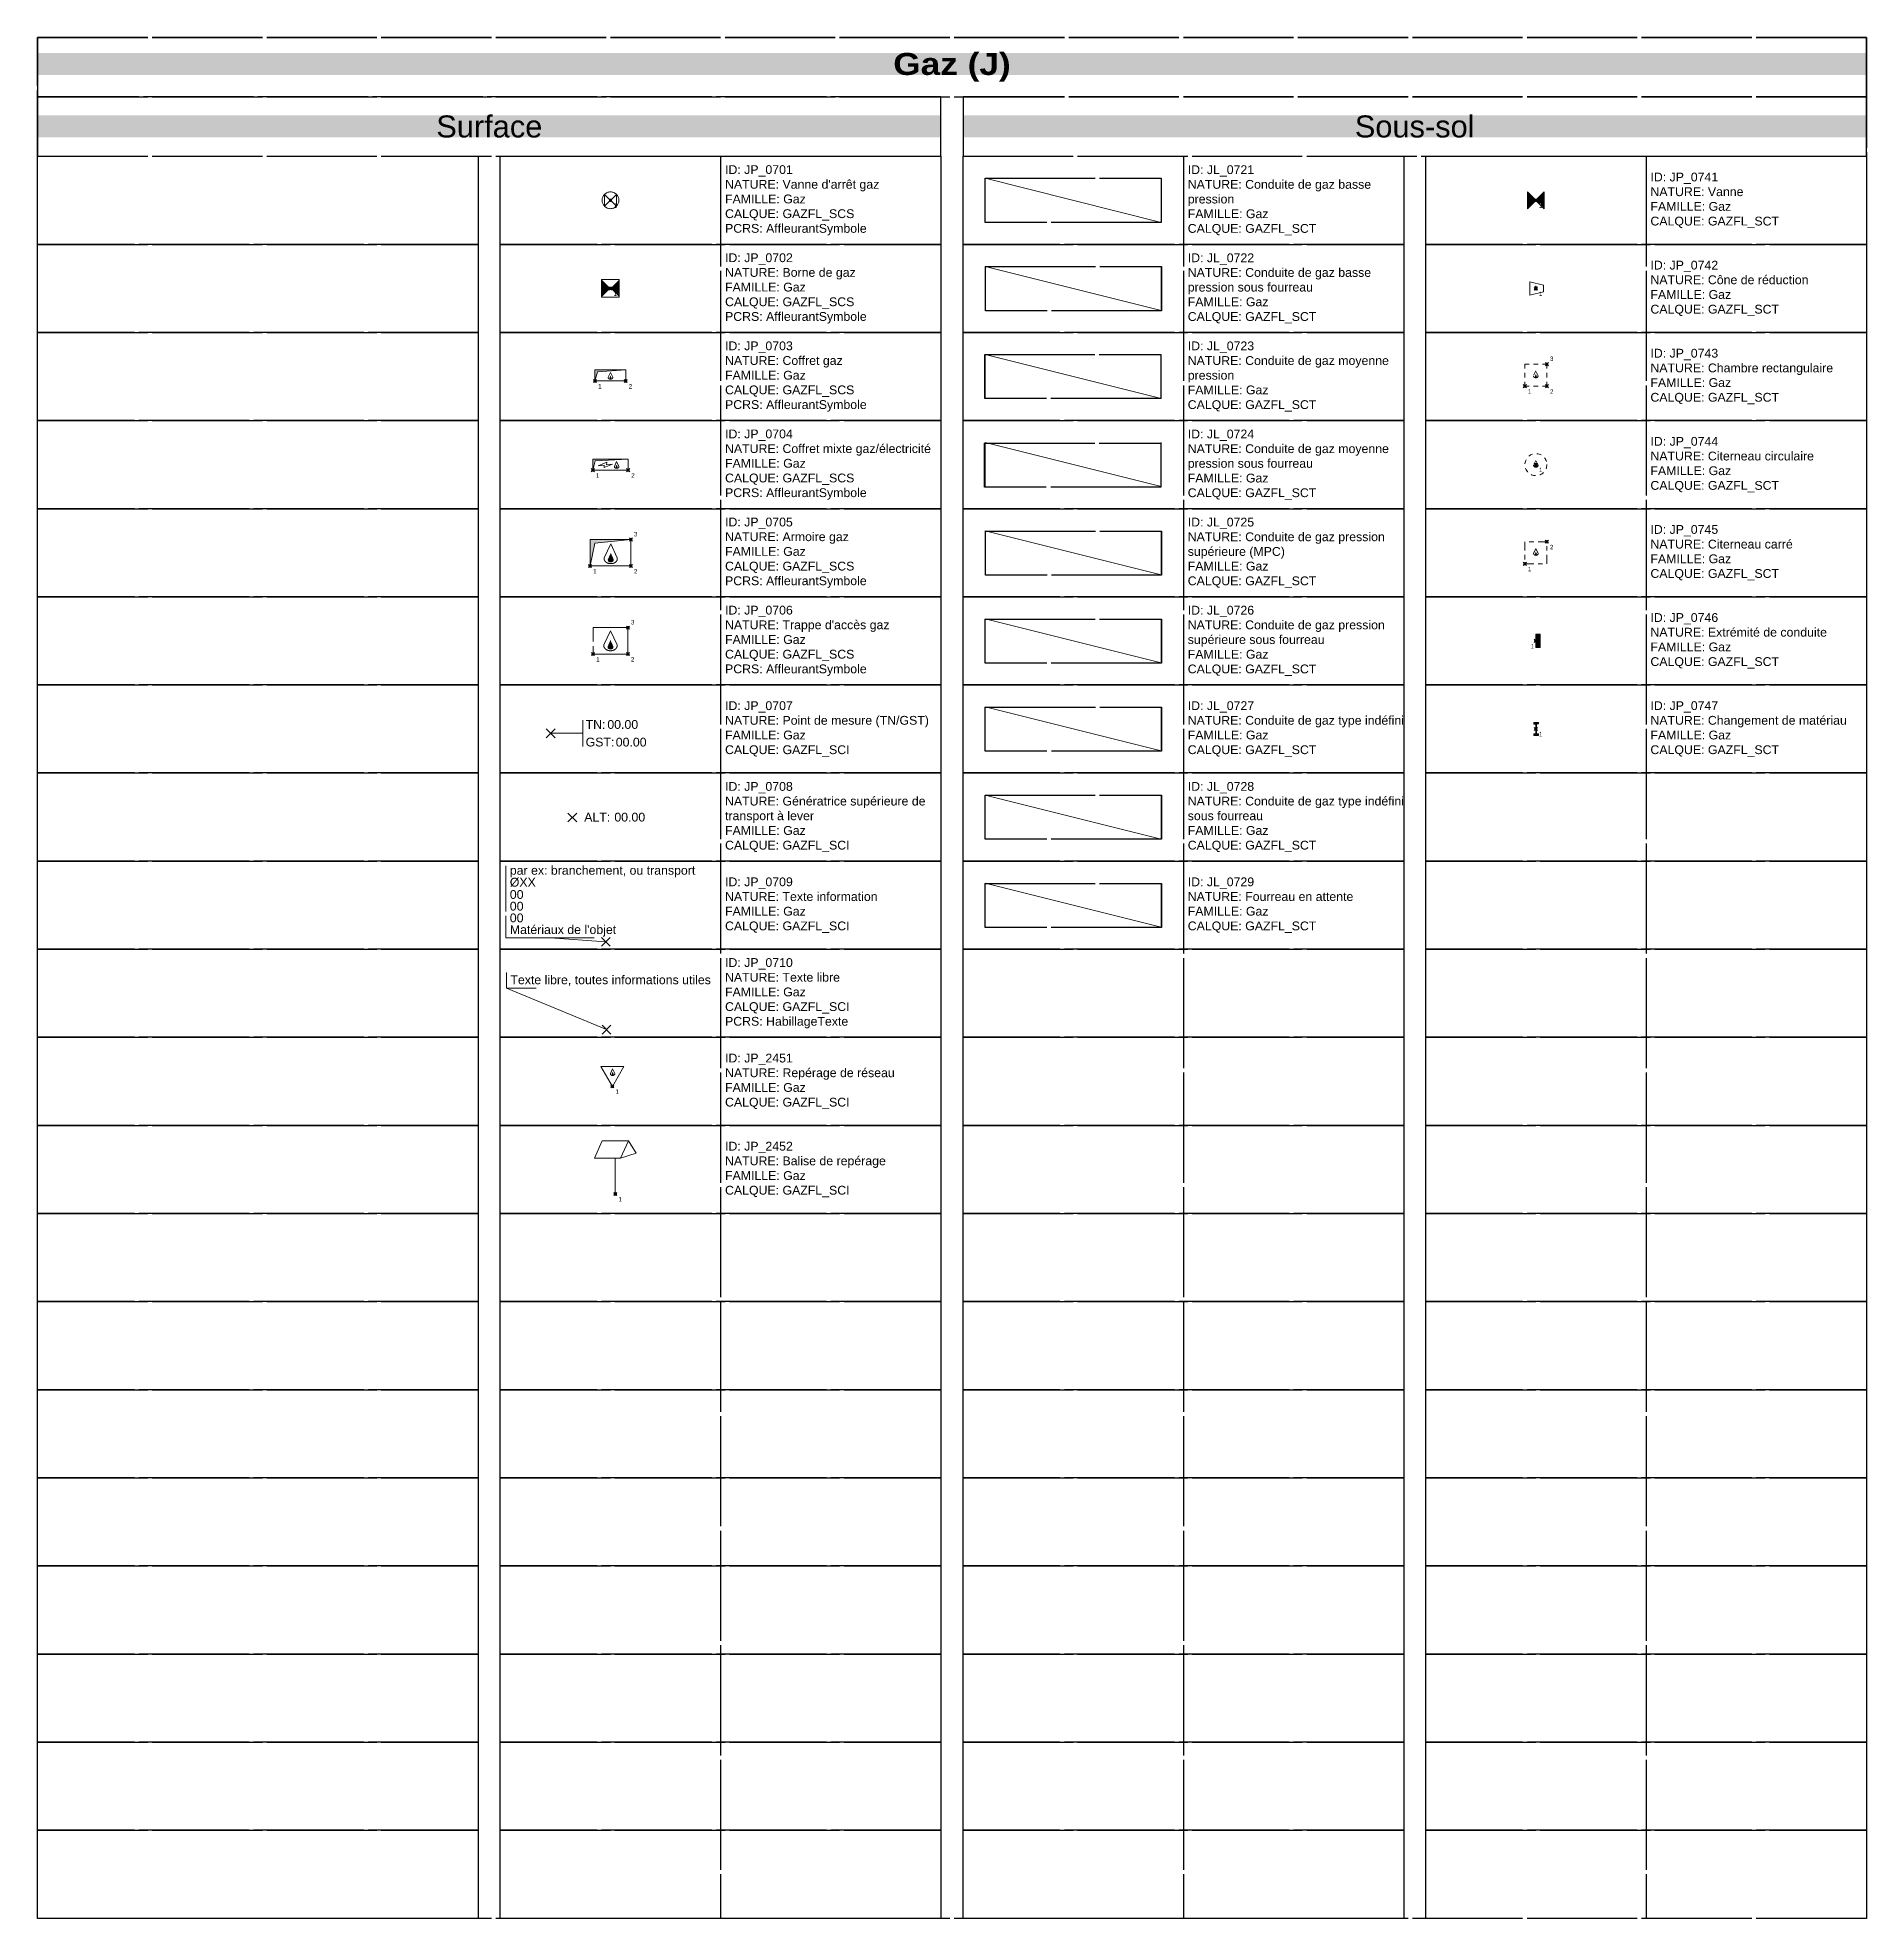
# Model space of a CAD drawing. Header units: metres. Extents: x 3067 to 3319, y 1703 to 1914.
# Drawn here: x 3235.05 to 3276.55, y 1810.56 to 1853.25 of the extents above; entities that cross this region are included whole.
import ezdxf
from ezdxf.enums import TextEntityAlignment as Align

# ---------------------------------------------------------------- set-up
doc = ezdxf.new("R2010")
doc.units = ezdxf.units.M
doc.header["$PDMODE"] = 3
doc.header["$PDSIZE"] = 0.1
for name, pattern in [('Socle_Axe', [0.35, 0.2, -0.05, 0.05, -0.05]), ('Socle_Continu', [2.5, 2.5, 0]), ('Socle_Discontinu', [0.075, 0.05, -0.025])]:
    doc.linetypes.add(name, pattern=pattern)
doc.layers.get('0').update_dxf_attribs({"lineweight": 30})
for name, color, linetype, lineweight in [('1', 7, 'Socle_Continu', 30), ('2', 7, 'Socle_Continu', 30), ('3_sens et nbr de points', 7, 'Socle_Continu', 5), ('GAZFL_SCI', 40, 'Socle_Continu', 13), ('GAZFL_SCS', 40, 'Socle_Continu', 13), ('GAZFL_SCT', 40, 'Socle_Continu', 13)]:
    doc.layers.add(name, color=color, linetype=linetype, lineweight=lineweight)
doc.styles.add('Reseaux', font='arial.ttf')
doc.styles.get("Standard").update_dxf_attribs({"font": 'arial.ttf'})
doc.linetypes.add('JL_0721', pattern='A,3,-0.2,0.2,-0.254,["/",Standard,S=0.254,R=0,X=-0.05,Y=-0.127],-0.254,0.2,-0.2', length=4.308)
doc.linetypes.add('JL_0722', pattern='A,3,-0.2,0.2,-0.381,["| / |",Standard,S=0.254,R=0,X=-0.2,Y=-0.127],-0.381,0.2,-0.2', length=4.562)
doc.linetypes.add('JL_0723', pattern='A,3,-0.2,0.2,-0.254,["//",Standard,S=0.254,R=0,X=-0.1,Y=-0.127],-0.254,0.2,-0.2', length=4.308)
doc.linetypes.add('JL_0724', pattern='A,3,-0.2,0.2,-0.381,["| // |",Standard,S=0.254,R=0,X=-0.3,Y=-0.127],-0.381,0.2,-0.2', length=4.562)
doc.linetypes.add('JL_0725', pattern='A,3,-0.2,0.2,-0.254,["///",Standard,S=0.254,R=0,X=-0.15,Y=-0.127],-0.254,0.2,-0.2', length=4.308)
doc.linetypes.add('JL_0726', pattern='A,3,-0.2,0.2,-0.381,["| /// |",Standard,S=0.254,R=0,X=-0.35,Y=-0.127],-0.381,0.2,-0.2', length=4.562)
doc.linetypes.add('JL_0727', pattern='A,3,-0.2,0.2,-0.254,["\\",Standard,S=0.254,R=0,X=-0.05,Y=-0.127],-0.254,0.2,-0.2', length=4.308)
doc.linetypes.add('JL_0728', pattern='A,3,-0.2,0.2,-0.381,["| \\ |",Standard,S=0.254,R=0,X=-0.2,Y=-0.127],-0.381,0.2,-0.2', length=4.562)
doc.linetypes.add('JL_0729', pattern='A,4,-0.254,["| |",Standard,S=0.254,R=0,X=-0.127,Y=-0.1],-0.254', length=4.508)

msp = doc.modelspace()

# ---------------------------------------------------------------- texts
at = {"linetype": 'Socle_Continu', "char_height": 0.5, "attachment_point": 5, "bg_fill": 1, "box_fill_scale": 1, "bg_fill_transparency": 0}
for s, insert, width, bg_fill_color in [('{\\fArial Black|b0|i0|c0|p34;\\C256;\\c16777215;Gaz (J)}', (3255.799, 1852.58), 41.5, 40), ('Surface', (3245.299, 1851.233), 20.5, 254), ('Sous-sol', (3266.299, 1851.233), 20.5, 254)]:
    msp.add_mtext(s, dxfattribs=dict(at, insert=insert, width=width, bg_fill_color=bg_fill_color))
at = {"linetype": 'Socle_Continu', "char_height": 0.2, "width": 4.9, "attachment_point": 4}
for s, insert in [("ID: JP_0701\\PNATURE: Vanne d'arrêt gaz\\PFAMILLE: Gaz\\PCALQUE: GAZFL_SCS\\PPCRS: AffleurantSymbole", (3250.649, 1849.56)), ('ID: JL_0721\\PNATURE: Conduite de gaz basse pression\\PFAMILLE: Gaz\\PCALQUE: GAZFL_SCT', (3261.149, 1849.56)), ('ID: JP_0741\\PNATURE: Vanne\\PFAMILLE: Gaz\\PCALQUE: GAZFL_SCT', (3271.649, 1849.56)), ('ID: JP_0702\\PNATURE: Borne de gaz\\PFAMILLE: Gaz\\PCALQUE: GAZFL_SCS\\PPCRS: AffleurantSymbole', (3250.649, 1847.56)), ('ID: JL_0722\\PNATURE: Conduite de gaz basse pression sous fourreau\\PFAMILLE: Gaz\\PCALQUE: GAZFL_SCT', (3261.149, 1847.56)), ('ID: JP_0742\\PNATURE: Cône de réduction\\PFAMILLE: Gaz\\PCALQUE: GAZFL_SCT', (3271.649, 1847.56)), ('ID: JP_0703\\PNATURE: Coffret gaz\\PFAMILLE: Gaz\\PCALQUE: GAZFL_SCS\\PPCRS: AffleurantSymbole', (3250.649, 1845.56)), ('ID: JL_0723\\PNATURE: Conduite de gaz moyenne pression\\PFAMILLE: Gaz\\PCALQUE: GAZFL_SCT', (3261.149, 1845.56)), ('ID: JP_0743\\PNATURE: Chambre rectangulaire\\PFAMILLE: Gaz\\PCALQUE: GAZFL_SCT', (3271.649, 1845.56)), ('ID: JP_0704\\PNATURE: Coffret mixte gaz/électricité\\PFAMILLE: Gaz\\PCALQUE: GAZFL_SCS\\PPCRS: AffleurantSymbole', (3250.649, 1843.56)), ('ID: JL_0724\\PNATURE: Conduite de gaz moyenne pression sous fourreau\\PFAMILLE: Gaz\\PCALQUE: GAZFL_SCT', (3261.149, 1843.56)), ('ID: JP_0744\\PNATURE: Citerneau circulaire\\PFAMILLE: Gaz\\PCALQUE: GAZFL_SCT', (3271.649, 1843.56)), ('ID: JP_0705\\PNATURE: Armoire gaz\\PFAMILLE: Gaz\\PCALQUE: GAZFL_SCS\\PPCRS: AffleurantSymbole', (3250.649, 1841.56)), ('ID: JL_0725\\PNATURE: Conduite de gaz pression supérieure (MPC)\\PFAMILLE: Gaz\\PCALQUE: GAZFL_SCT', (3261.149, 1841.56)), ('ID: JP_0745\\PNATURE: Citerneau carré\\PFAMILLE: Gaz\\PCALQUE: GAZFL_SCT', (3271.649, 1841.56)), ("ID: JP_0706\\PNATURE: Trappe d'accès gaz\\PFAMILLE: Gaz\\PCALQUE: GAZFL_SCS\\PPCRS: AffleurantSymbole", (3250.649, 1839.56)), ('ID: JL_0726\\PNATURE: Conduite de gaz pression supérieure sous fourreau\\PFAMILLE: Gaz\\PCALQUE: GAZFL_SCT', (3261.149, 1839.56)), ('ID: JP_0746\\PNATURE: Extrémité de conduite\\PFAMILLE: Gaz\\PCALQUE: GAZFL_SCT', (3271.649, 1839.56)), ('ID: JP_0707\\PNATURE: Point de mesure (TN/GST)\\PFAMILLE: Gaz\\PCALQUE: GAZFL_SCI', (3250.649, 1837.56)), ('ID: JL_0727\\PNATURE: Conduite de gaz type indéfini\\PFAMILLE: Gaz\\PCALQUE: GAZFL_SCT', (3261.149, 1837.56)), ('ID: JP_0747\\PNATURE: Changement de matériau\\PFAMILLE: Gaz\\PCALQUE: GAZFL_SCT', (3271.649, 1837.56)), ('ID: JP_0708\\PNATURE: Génératrice supérieure de transport à lever\\PFAMILLE: Gaz\\PCALQUE: GAZFL_SCI', (3250.649, 1835.56)), ('ID: JL_0728\\PNATURE: Conduite de gaz type indéfini sous fourreau\\PFAMILLE: Gaz\\PCALQUE: GAZFL_SCT', (3261.149, 1835.56)), ('ID: JP_0709\\PNATURE: Texte information\\PFAMILLE: Gaz\\PCALQUE: GAZFL_SCI', (3250.649, 1833.56)), ('ID: JL_0729\\PNATURE: Fourreau en attente\\PFAMILLE: Gaz\\PCALQUE: GAZFL_SCT', (3261.149, 1833.56)), ('ID: JP_0710\\PNATURE: Texte libre\\PFAMILLE: Gaz\\PCALQUE: GAZFL_SCI\\PPCRS: HabillageTexte', (3250.649, 1831.56)), ('ID: JP_2451\\PNATURE: Repérage de réseau\\PFAMILLE: Gaz\\PCALQUE: GAZFL_SCI', (3250.649, 1829.56)), ('ID: JP_2452\\PNATURE: Balise de repérage\\PFAMILLE: Gaz\\PCALQUE: GAZFL_SCI', (3250.649, 1827.56))]:
    msp.add_mtext(s, dxfattribs=dict(at, insert=insert))
at = {"layer": '3_sens et nbr de points', "linetype": 'Socle_Continu', "char_height": 0.1, "attachment_point": 1}
for s, insert in [('1', (3248.12, 1849.489)), ('1', (3269.12, 1849.489)), ('1', (3248.12, 1847.489)), ('1', (3269.12, 1847.489)), ('3', (3269.37, 1846.014)), ('1', (3247.768, 1845.388)), ('2', (3248.465, 1845.388)), ('1', (3268.87, 1845.27)), ('2', (3269.37, 1845.27)), ('1', (3247.719, 1843.364)), ('2', (3248.521, 1843.364)), ('1', (3269.12, 1843.489)), ('3', (3248.583, 1842.032)), ('2', (3269.37, 1841.739)), ('1', (3247.657, 1841.189)), ('2', (3248.583, 1841.189)), ('1', (3268.87, 1841.239)), ('3', (3248.515, 1840.032)), ('1', (3268.931, 1839.489)), ('1', (3247.725, 1839.189)), ('2', (3248.515, 1839.19)), ('1', (3269.12, 1837.489)), ('1', (3248.162, 1829.378)), ('1', (3248.23, 1826.934))]:
    msp.add_mtext_dynamic_manual_height_columns(s, width=0.17351, gutter_width=1, heights=[0], dxfattribs=dict(at, insert=insert))

# ---------------------------------------------------------------- blocks, each defined once
blk = doc.blocks.new('JP_0747')
at = {"layer": 'GAZFL_SCT', "linetype": 'Socle_Continu'}
blk.add_hatch(color=256, dxfattribs=at).paths.add_polyline_path([(0.056, 0.15), (-0.044, 0.15), (-0.044, 0.112), (0, 0.112), (0, -0.112), (-0.044, -0.113), (-0.044, -0.15), (0.056, -0.15), (0.056, -0.112), (0.013, -0.112), (0.012, 0.112), (0.056, 0.113)])
for p, q in [((0.056, 0.15), (-0.044, 0.15)), ((-0.044, 0.15), (-0.044, 0.112)), ((-0.044, 0.112), (0, 0.112)), ((0, 0.112), (0, -0.112)), ((0.013, -0.112), (0.012, 0.112)), ((0.012, 0.112), (0.056, 0.113)), ((0.056, 0.113), (0.056, 0.15)), ((0, -0.112), (-0.044, -0.113)), ((-0.044, -0.113), (-0.044, -0.15)), ((-0.044, -0.15), (0.056, -0.15)), ((0.056, -0.112), (0.013, -0.112)), ((0.056, -0.15), (0.056, -0.112))]:
    blk.add_line(p, q, dxfattribs=at)
at = {"layer": 'GAZFL_SCT', "linetype": 'Socle_Continu', "flags": 9}
for tag, p in [('ID', (0.617, -0.018)), ('NATURE', (0.617, -0.34)), ('CALQUE', (0.617, -0.982)), ('FAMILLE', (0.617, -0.661))]:
    blk.add_attdef(tag, p, '', height=0.2, dxfattribs=at)
blk = doc.blocks.new('JP_0746')
at = {"layer": 'GAZFL_SCT', "linetype": 'Socle_Continu'}
blk.add_hatch(color=256, dxfattribs=at).paths.add_polyline_path([(0.1, 0.15), (0.1, -0.15), (0, -0.15), (0, 0.15)])
for p, q in [((0, -0.15), (0, 0.15)), ((0, 0.15), (0.1, 0.15)), ((0.1, 0.15), (0.1, -0.15)), ((0.1, -0.15), (0, -0.15))]:
    blk.add_line(p, q, dxfattribs=at)
at = {"layer": 'GAZFL_SCT', "linetype": 'Socle_Continu', "flags": 9}
for tag, p in [('ID', (0.776, 0.002)), ('NATURE', (0.776, -0.319)), ('CALQUE', (0.776, -0.962)), ('FAMILLE', (0.776, -0.641))]:
    blk.add_attdef(tag, p, '', height=0.2, dxfattribs=at)
blk = doc.blocks.new('JP_0745')
at = {"layer": 'GAZFL_SCT', "linetype": 'Socle_Axe'}
h = blk.add_hatch(color=256, dxfattribs=at)
edge = h.paths.add_edge_path()
edge.add_line((0.25, 0.275), (0.226, 0.223))
edge.add_line((0.226, 0.223), (0.226, 0.217))
edge.add_ellipse((0.25, 0.218), major_axis=(-0.0234, 0), ratio=0.758629, start_angle=4.1368, end_angle=175.8632)
edge.add_line((0.273, 0.217), (0.273, 0.223))
edge.add_line((0.273, 0.223), (0.25, 0.275))
blk.add_lwpolyline([(0, 0), (0.5, 0), (0.5, 0.5), (0, 0.5)], close=True, dxfattribs=at)
blk.add_lwpolyline([(0.3, 0.223), (0.3, 0.236), (0.25, 0.345), (0.199, 0.236), (0.199, 0.223, 0.066358), (0.202, 0.216, 0.1059), (0.213, 0.203, 0.086348), (0.229, 0.194, 0.076263), (0.25, 0.191, 0.076263), (0.27, 0.194, 0.086348), (0.286, 0.203, 0.1059), (0.298, 0.216, 0.066358)], format="xyb", close=True, dxfattribs=at)
at = {"layer": 'GAZFL_SCT', "linetype": 'Socle_Axe', "flags": 9}
for tag, p in [('ID', (1.288, 0.373)), ('NATURE', (1.288, 0.051)), ('CALQUE', (1.288, -0.591)), ('FAMILLE', (1.288, -0.27))]:
    blk.add_attdef(tag, p, '', height=0.2, dxfattribs=at)
blk = doc.blocks.new('JP_0744')
at = {"layer": 'GAZFL_SCT', "linetype": 'Socle_Discontinu'}
h = blk.add_hatch(color=256, dxfattribs=at)
edge = h.paths.add_edge_path()
edge.add_line((0, 0.025), (-0.023, -0.027))
edge.add_line((-0.023, -0.027), (-0.023, -0.033))
edge.add_ellipse((0, -0.032), major_axis=(-0.0234, 0), ratio=0.758629, start_angle=4.1368, end_angle=175.8632)
edge.add_line((0.023, -0.033), (0.023, -0.027))
edge.add_line((0.023, -0.027), (0, 0.025))
blk.add_lwpolyline([(0.051, -0.027), (0.051, -0.014), (0, 0.095), (-0.051, -0.014), (-0.051, -0.027, 0.066358), (-0.048, -0.034, 0.1059), (-0.037, -0.047, 0.086348), (-0.02, -0.056, 0.076263), (0, -0.059, 0.076263), (0.02, -0.056, 0.086348), (0.037, -0.047, 0.1059), (0.048, -0.034, 0.066358)], format="xyb", close=True, dxfattribs=at)
blk.add_circle((0, 0), 0.25, dxfattribs=at)
at = {"layer": 'GAZFL_SCT', "linetype": 'Socle_Discontinu', "flags": 9}
for tag, p in [('ID', (1.066, 0.098)), ('NATURE', (1.066, -0.223)), ('FAMILLE', (1.066, -0.545)), ('CALQUE', (1.066, -0.866))]:
    blk.add_attdef(tag, p, '', height=0.2, dxfattribs=at)
blk = doc.blocks.new('JP_0742')
at = {"layer": 'GAZFL_SCT', "linetype": 'Socle_Continu'}
h = blk.add_hatch(color=256, dxfattribs=at)
edge = h.paths.add_edge_path()
edge.add_line((0, 0.015), (-0.014, -0.017))
edge.add_line((-0.014, -0.017), (-0.014, -0.021))
edge.add_ellipse((0, -0.019), major_axis=(-0.0145, 0), ratio=0.758629, start_angle=4.1368, end_angle=175.8632)
edge.add_line((0.014, -0.021), (0.014, -0.017))
edge.add_line((0.014, -0.017), (0, 0.015))
at = {"layer": 'GAZFL_SCT', "linetype": 'Socle_Continu', "flags": 128}
blk.add_lwpolyline([(-0.136, 0.15), (-0.136, -0.15), (0.17, -0.075), (0.17, 0.075)], close=True, dxfattribs=at)
at = {"layer": 'GAZFL_SCT', "linetype": 'Socle_Continu'}
blk.add_lwpolyline([(0.031, -0.017), (0.031, -0.009), (0, 0.059), (-0.031, -0.009), (-0.031, -0.017, 0.066358), (-0.03, -0.021, 0.1059), (-0.023, -0.029, 0.086348), (-0.013, -0.034, 0.076263), (0, -0.036, 0.076263), (0.013, -0.034, 0.086348), (0.023, -0.029, 0.1059), (0.03, -0.021, 0.066358)], format="xyb", close=True, dxfattribs=at)
at = {"layer": 'GAZFL_SCT', "linetype": 'Socle_Continu', "flags": 9}
for tag, p in [('ID', (0.973, -0.031)), ('NATURE', (0.973, -0.352)), ('CALQUE', (0.973, -0.995)), ('FAMILLE', (0.973, -0.674))]:
    blk.add_attdef(tag, p, '', height=0.2, dxfattribs=at)
blk = doc.blocks.new('JP_0741')
at = {"layer": 'GAZFL_SCT', "linetype": 'Socle_Continu'}
blk.add_hatch(color=256, dxfattribs=at).paths.add_polyline_path([(-0.19, -0.19), (-0.19, 0.19), (0.19, -0.19), (0.19, 0.19)])
for p, q in [((-0.19, -0.19), (-0.19, 0.19)), ((0.19, 0.19), (-0.19, -0.19)), ((-0.19, 0.19), (0.19, -0.19)), ((0.19, -0.19), (0.19, 0.19))]:
    blk.add_line(p, q, dxfattribs=at)
at = {"layer": 'GAZFL_SCT', "linetype": 'Socle_Continu', "flags": 9}
for tag, p in [('ID', (0.929, 0.031)), ('NATURE', (0.929, -0.29)), ('FAMILLE', (0.929, -0.612)), ('CALQUE', (0.929, -0.933))]:
    blk.add_attdef(tag, p, '', height=0.2, dxfattribs=at)
blk = doc.blocks.new('JP_0706')
at = {"layer": 'GAZFL_SCS', "linetype": 'Socle_Continu'}
h = blk.add_hatch(color=256, dxfattribs=at)
edge = h.paths.add_edge_path()
edge.add_line((0.395, 0.319), (0.328, 0.169))
edge.add_line((0.328, 0.169), (0.328, 0.15))
edge.add_ellipse((0.395, 0.155), major_axis=(-0.0682, 0), ratio=0.758629, start_angle=4.1368, end_angle=175.8632)
edge.add_line((0.463, 0.15), (0.463, 0.169))
edge.add_line((0.463, 0.169), (0.395, 0.319))
at = {"layer": 'GAZFL_SCS', "linetype": 'Socle_Continu', "flags": 128}
blk.add_lwpolyline([(0, 0), (0.791, 0), (0.791, 0.6), (0, 0.6)], close=True, dxfattribs=at)
at = {"layer": 'GAZFL_SCS', "linetype": 'Socle_Continu'}
blk.add_lwpolyline([(0.544, 0.169), (0.544, 0.206), (0.395, 0.525), (0.247, 0.206), (0.247, 0.169, 0.066358), (0.255, 0.147, 0.1059), (0.289, 0.108, 0.086348), (0.336, 0.084, 0.076263), (0.395, 0.075, 0.076263), (0.455, 0.084, 0.086348), (0.502, 0.108, 0.1059), (0.535, 0.147, 0.066358)], format="xyb", close=True, dxfattribs=at)
at = {"layer": 'GAZFL_SCS', "linetype": 'Socle_Continu', "flags": 9}
for tag, p in [('ID', (1.158, 0.908)), ('NATURE', (1.158, 0.587)), ('FAMILLE', (1.158, 0.266)), ('CALQUE', (1.158, -0.055)), ('PCRS', (1.158, -0.377))]:
    blk.add_attdef(tag, p, '', height=0.2, dxfattribs=at)
blk = doc.blocks.new('JP_0705')
at = {"layer": 'GAZFL_SCS', "linetype": 'Socle_Continu'}
blk.add_hatch(color=256, dxfattribs=at).paths.add_polyline_path([(0, 0), (0, 0.6), (0.926, 0.6), (0.106, 0.514)])
h = blk.add_hatch(color=256, dxfattribs=at)
edge = h.paths.add_edge_path()
edge.add_line((0.47, 0.296), (0.402, 0.146))
edge.add_line((0.402, 0.146), (0.402, 0.127))
edge.add_ellipse((0.47, 0.132), major_axis=(-0.0682, 0), ratio=0.758629, start_angle=4.1368, end_angle=175.8632)
edge.add_line((0.538, 0.127), (0.538, 0.146))
edge.add_line((0.538, 0.146), (0.47, 0.296))
at = {"layer": 'GAZFL_SCS', "linetype": 'Socle_Continu', "flags": 128}
blk.add_lwpolyline([(0, 0.6), (0.926, 0.6), (0.926, 0), (0, 0)], close=True, dxfattribs=at)
at = {"layer": 'GAZFL_SCS', "linetype": 'Socle_Continu'}
blk.add_lwpolyline([(0, 0), (0, 0.6), (0.926, 0.6), (0.106, 0.514)], close=True, dxfattribs=at)
blk.add_lwpolyline([(0.618, 0.146), (0.618, 0.183), (0.47, 0.502), (0.321, 0.183), (0.321, 0.146, 0.066358), (0.33, 0.124, 0.1059), (0.363, 0.085, 0.086348), (0.41, 0.061, 0.076263), (0.47, 0.052, 0.076263), (0.529, 0.061, 0.086348), (0.576, 0.085, 0.1059), (0.61, 0.124, 0.066358)], format="xyb", close=True, dxfattribs=at)
at = {"layer": 'GAZFL_SCS', "linetype": 'Socle_Continu', "flags": 9}
for tag, p in [('ID', (1.222, 0.948)), ('NATURE', (1.222, 0.627)), ('FAMILLE', (1.222, 0.306)), ('CALQUE', (1.222, -0.015)), ('PCRS', (1.222, -0.337))]:
    blk.add_attdef(tag, p, '', height=0.2, dxfattribs=at)
blk = doc.blocks.new('JP_0704')
at = {"layer": 'GAZFL_SCS', "linetype": 'Socle_Continu'}
blk.add_hatch(color=256, dxfattribs=at).paths.add_polyline_path([(0, 0), (0, 0.25), (0.801, 0.25), (0.05, 0.208)])
h = blk.add_hatch(color=256, dxfattribs=at)
edge = h.paths.add_edge_path()
edge.add_line((0.54, 0.125), (0.517, 0.074))
edge.add_line((0.517, 0.074), (0.517, 0.067))
edge.add_ellipse((0.54, 0.069), major_axis=(-0.0234, 0), ratio=0.758629, start_angle=4.1368, end_angle=175.8632)
edge.add_line((0.563, 0.067), (0.563, 0.074))
edge.add_line((0.563, 0.074), (0.54, 0.125))
at = {"layer": 'GAZFL_SCS', "linetype": 'Socle_Continu', "flags": 128}
blk.add_lwpolyline([(0, 0), (0.801, 0), (0.801, 0.25), (0, 0.25)], close=True, dxfattribs=at)
at = {"layer": 'GAZFL_SCS', "linetype": 'Socle_Continu'}
blk.add_lwpolyline([(0, 0), (0, 0.25), (0.801, 0.25), (0.05, 0.208)], close=True, dxfattribs=at)
at = {"layer": 'GAZFL_SCS', "linetype": 'Socle_Continu', "flags": 128}
blk.add_lwpolyline([(0.449, 0.135), (0.254, 0.059), (0.26, 0.113), (0.121, 0.099), (0.318, 0.182), (0.307, 0.122), (0.449, 0.135)], dxfattribs=at)
at = {"layer": 'GAZFL_SCS', "linetype": 'Socle_Continu'}
blk.add_lwpolyline([(0.591, 0.074), (0.591, 0.086), (0.54, 0.196), (0.489, 0.086), (0.489, 0.074, 0.066358), (0.492, 0.066, 0.1059), (0.503, 0.053, 0.086348), (0.52, 0.045, 0.076263), (0.54, 0.041, 0.076263), (0.56, 0.045, 0.086348), (0.577, 0.053, 0.1059), (0.588, 0.066, 0.066358)], format="xyb", close=True, dxfattribs=at)
at = {"layer": 'GAZFL_SCS', "linetype": 'Socle_Continu', "flags": 9}
for tag, p in [('ID', (1.1, 0.698)), ('NATURE', (1.1, 0.376)), ('FAMILLE', (1.1, 0.055)), ('CALQUE', (1.1, -0.266)), ('PCRS', (1.1, -0.587))]:
    blk.add_attdef(tag, p, '', height=0.2, dxfattribs=at)
blk = doc.blocks.new('JP_0703')
at = {"layer": 'GAZFL_SCS', "linetype": 'Socle_Continu'}
blk.add_hatch(color=256, dxfattribs=at).paths.add_polyline_path([(0, 0), (0, 0.25), (0.697, 0.25), (0.061, 0.21)])
h = blk.add_hatch(color=256, dxfattribs=at)
edge = h.paths.add_edge_path()
edge.add_line((0.352, 0.125), (0.329, 0.074))
edge.add_line((0.329, 0.074), (0.329, 0.067))
edge.add_ellipse((0.352, 0.069), major_axis=(-0.0234, 0), ratio=0.758629, start_angle=4.1368, end_angle=175.8632)
edge.add_line((0.375, 0.067), (0.375, 0.074))
edge.add_line((0.375, 0.074), (0.352, 0.125))
at = {"layer": 'GAZFL_SCS', "linetype": 'Socle_Continu', "flags": 128}
blk.add_lwpolyline([(0, 0.25), (0, 0), (0.697, 0), (0.697, 0.25)], close=True, dxfattribs=at)
at = {"layer": 'GAZFL_SCS', "linetype": 'Socle_Continu'}
blk.add_lwpolyline([(0, 0), (0, 0.25), (0.697, 0.25), (0.061, 0.21)], close=True, dxfattribs=at)
blk.add_lwpolyline([(0.403, 0.074), (0.403, 0.086), (0.352, 0.196), (0.301, 0.086), (0.301, 0.074, 0.066358), (0.304, 0.066, 0.1059), (0.315, 0.053, 0.086348), (0.332, 0.045, 0.076263), (0.352, 0.041, 0.076263), (0.372, 0.045, 0.086348), (0.389, 0.053, 0.1059), (0.4, 0.066, 0.066358)], format="xyb", close=True, dxfattribs=at)
at = {"layer": 'GAZFL_SCS', "linetype": 'Socle_Continu', "flags": 9}
for tag, p in [('ID', (1.013, 0.696)), ('NATURE', (1.013, 0.374)), ('FAMILLE', (1.013, 0.053)), ('CALQUE', (1.013, -0.268)), ('PCRS', (1.013, -0.589))]:
    blk.add_attdef(tag, p, '', height=0.2, dxfattribs=at)
blk = doc.blocks.new('JP_0702')
at = {"layer": 'GAZFL_SCS', "linetype": 'Socle_Continu'}
for points in [[(-0.2, 0.2), (0, 0), (-0.2, -0.2)], [(0.2, 0.2), (0.2, -0.2), (0, 0)]]:
    blk.add_hatch(color=256, dxfattribs=at).paths.add_polyline_path(points)
at = {"layer": 'GAZFL_SCS', "linetype": 'Socle_Continu', "flags": 128}
blk.add_lwpolyline([(-0.2, 0.2), (0.2, 0.2), (0.2, -0.2), (-0.2, -0.2)], close=True, dxfattribs=at)
blk.add_lwpolyline([(0.2, 0.2), (0.2, -0.2)], dxfattribs=at)
at = {"layer": 'GAZFL_SCS', "linetype": 'Socle_Continu', "flags": 9}
for tag, p in [('NATURE', (0.567, 0.315)), ('ID', (0.567, 0.636)), ('FAMILLE', (0.567, -0.007)), ('CALQUE', (0.567, -0.328)), ('PCRS', (0.567, -0.649))]:
    blk.add_attdef(tag, p, '', height=0.2, dxfattribs=at)
blk = doc.blocks.new('JP_0701')
at = {"layer": 'GAZFL_SCS', "linetype": 'Socle_Continu'}
for p, q in [((0.134, 0.134), (-0.134, -0.134)), ((-0.134, -0.134), (-0.134, 0.134)), ((-0.134, 0.134), (0.134, -0.134)), ((0.134, 0.134), (0.134, -0.134))]:
    blk.add_line(p, q, dxfattribs=at)
blk.add_circle((0, 0), 0.19, dxfattribs=at)
at = {"layer": 'GAZFL_SCS', "linetype": 'Socle_Continu', "flags": 9}
for tag, p in [('NATURE', (0.616, 0.258)), ('ID', (0.616, 0.579)), ('FAMILLE', (0.616, -0.063)), ('CALQUE', (0.616, -0.385)), ('PCRS', (0.616, -0.706))]:
    blk.add_attdef(tag, p, '', height=0.2, dxfattribs=at)
blk = doc.blocks.new('JP_0708')
at = {"layer": 'GAZFL_SCI', "linetype": 'Socle_Continu'}
blk.add_point((0, 0), dxfattribs=at)
at = {"layer": 'GAZFL_SCI', "linetype": 'Socle_Continu', "insert": (0.268, 0.01), "char_height": 0.2, "attachment_point": 4}
blk.add_mtext_dynamic_manual_height_columns('ALT:', width=0.46273, gutter_width=1, heights=[0], dxfattribs=at)
at = {"layer": 'GAZFL_SCI', "linetype": 'Socle_Continu'}
blk.add_attdef('ALT', text='', height=0.2, dxfattribs=at).set_placement((0.952, 0.01), align=Align.MIDDLE_LEFT)
at = {"layer": 'GAZFL_SCI', "linetype": 'Socle_Continu', "style": 'Reseaux', "flags": 9}
for tag, p in [('ID', (2.018, 0.065)), ('NATURE', (2.018, -0.256))]:
    blk.add_attdef(tag, p, '', height=0.2, dxfattribs=at)
at = {"layer": 'GAZFL_SCI', "linetype": 'Socle_Continu', "flags": 9}
for tag, p in [('FAMILLE', (2.018, -0.577)), ('CALQUE', (2.018, -0.898)), ('TYPE', (2.03, -1.19))]:
    blk.add_attdef(tag, p, '', height=0.2, dxfattribs=at)
blk = doc.blocks.new('*U319')
at = {"layer": 'GAZFL_SCI', "linetype": 'Socle_Continu'}
blk.add_line((0.733, 0), (0, 0), dxfattribs=at)
at = {"layer": 'GAZFL_SCI', "linetype": 'Socle_Continu', "flags": 128}
blk.add_lwpolyline([(0.733, -0.3), (0.733, 0.3)], dxfattribs=at)
at = {"layer": 'GAZFL_SCI', "linetype": 'Socle_Continu'}
blk.add_point((0, 0), dxfattribs=at)
at = {"layer": 'GAZFL_SCI', "linetype": 'Socle_Continu', "char_height": 0.2, "attachment_point": 4}
for s, insert in [('TN:', (0.793, 0.2)), ('GST:', (0.793, -0.201))]:
    blk.add_mtext_dynamic_manual_height_columns(s, width=0.46273, gutter_width=1, heights=[0], dxfattribs=dict(at, insert=insert))
at = {"layer": 'GAZFL_SCI', "linetype": 'Socle_Continu'}
for tag, p in [('TN', (1.286, 0.2)), ('GST', (1.477, -0.201))]:
    blk.add_attdef(tag, text='', height=0.2, dxfattribs=at).set_placement(p, align=Align.MIDDLE_LEFT)
at = {"layer": 'GAZFL_SCI', "linetype": 'Socle_Continu', "style": 'Reseaux', "flags": 9}
for tag, p in [('ID', (2.428, 0.07)), ('NATURE', (2.428, -0.251))]:
    blk.add_attdef(tag, p, '', height=0.2, dxfattribs=at)
at = {"layer": 'GAZFL_SCI', "linetype": 'Socle_Continu', "flags": 9}
for tag, p in [('FAMILLE', (2.428, -0.573)), ('CALQUE', (2.428, -0.894))]:
    blk.add_attdef(tag, p, '', height=0.2, dxfattribs=at)
blk = doc.blocks.new('*U269')
at = {"layer": 'GAZFL_SCI', "linetype": 'Socle_Continu'}
blk.add_line((-1.265, 0.089), (0, 0), dxfattribs=at)
at = {"layer": 'GAZFL_SCI', "linetype": 'Socle_Continu', "flags": 128}
blk.add_lwpolyline([(-0.265, 0.089), (-2.265, 0.089), (-2.265, 1.727)], dxfattribs=at)
at = {"layer": 'GAZFL_SCI', "linetype": 'Socle_Continu'}
blk.add_point((0, 0), dxfattribs=at)
for tag, p in [('TYPE', (-2.177, 1.522)), ('DIAM', (-2.177, 1.252)), ('NBR', (-2.177, 0.973)), ('LARG', (-2.177, 0.708)), ('HAUT', (-2.177, 0.442)), ('MATER', (-2.177, 0.176))]:
    blk.add_attdef(tag, p, '', height=0.2, dxfattribs=at)
at = {"layer": 'GAZFL_SCI', "linetype": 'Socle_Continu', "flags": 9}
for tag, p in [('NATURE', (2.47, 1.097)), ('ID', (2.47, 1.418)), ('FAMILLE', (2.47, 0.776)), ('CALQUE', (2.47, 0.454))]:
    blk.add_attdef(tag, p, '', height=0.2, dxfattribs=at)
blk = doc.blocks.new('*U271')
at = {"layer": 'GAZFL_SCI', "linetype": 'Socle_Continu'}
blk.add_line((-2.269, 0.943), (0, 0), dxfattribs=at)
at = {"layer": 'GAZFL_SCI', "linetype": 'Socle_Continu', "flags": 128}
blk.add_lwpolyline([(-1.596, 0.943), (-2.269, 0.943), (-2.269, 1.3)], dxfattribs=at)
at = {"layer": 'GAZFL_SCI', "linetype": 'Socle_Continu'}
blk.add_point((0, 0), dxfattribs=at)
blk.add_attdef('TXT', (-2.181, 1.03), '', height=0.2, dxfattribs=at)
at = {"layer": 'GAZFL_SCI', "linetype": 'Socle_Continu', "flags": 9}
for tag, p in [('NATURE', (1.967, -0.177)), ('ID', (1.967, 0.144)), ('FAMILLE', (1.967, -0.499)), ('CALQUE', (1.967, -0.82)), ('PCRS', (1.967, -1.141))]:
    blk.add_attdef(tag, p, '', height=0.2, dxfattribs=at)
blk = doc.blocks.new('JP_0743')
at = {"layer": 'GAZFL_SCT', "linetype": 'Socle_Discontinu'}
h = blk.add_hatch(color=256, dxfattribs=at)
edge = h.paths.add_edge_path()
edge.add_line((0.25, 0.275), (0.227, 0.223))
edge.add_line((0.227, 0.223), (0.227, 0.217))
edge.add_ellipse((0.25, 0.218), major_axis=(-0.0234, 0), ratio=0.758629, start_angle=4.1368, end_angle=175.8632)
edge.add_line((0.273, 0.217), (0.273, 0.223))
edge.add_line((0.273, 0.223), (0.25, 0.275))
blk.add_lwpolyline([(0, 0), (0.5, 0), (0.5, 0.5), (0, 0.5)], close=True, dxfattribs=at)
blk.add_lwpolyline([(0.301, 0.223), (0.301, 0.236), (0.25, 0.345), (0.199, 0.236), (0.199, 0.223, 0.066358), (0.202, 0.216, 0.1059), (0.213, 0.203, 0.086348), (0.23, 0.194, 0.076263), (0.25, 0.191, 0.076263), (0.27, 0.194, 0.086348), (0.287, 0.203, 0.1059), (0.298, 0.216, 0.066358)], format="xyb", close=True, dxfattribs=at)
at = {"layer": 'GAZFL_SCT', "linetype": 'Socle_Discontinu', "flags": 9}
for tag, p in [('ID', (1.163, 0.336)), ('NATURE', (1.163, 0.015)), ('CALQUE', (1.163, -0.628)), ('FAMILLE', (1.163, -0.306))]:
    blk.add_attdef(tag, p, '', height=0.2, dxfattribs=at)
blk = doc.blocks.new('JP_2451')
at = {"layer": 'GAZFL_SCI', "linetype": 'Socle_Continu'}
h = blk.add_hatch(color=256, dxfattribs=at)
edge = h.paths.add_edge_path()
edge.add_line((0.004, 0.33), (-0.019, 0.278))
edge.add_line((-0.019, 0.278), (-0.019, 0.272))
edge.add_ellipse((0.004, 0.274), major_axis=(-0.0234, 0), ratio=0.758629, start_angle=4.1368, end_angle=175.8632)
edge.add_line((0.028, 0.272), (0.028, 0.278))
edge.add_line((0.028, 0.278), (0.004, 0.33))
at = {"layer": 'GAZFL_SCI', "linetype": 'Socle_Continu', "flags": 128}
blk.add_lwpolyline([(-0.26, 0.45), (0.26, 0.45), (0, 0)], close=True, dxfattribs=at)
at = {"layer": 'GAZFL_SCI', "linetype": 'Socle_Continu'}
blk.add_lwpolyline([(0.055, 0.278), (0.055, 0.291), (0.004, 0.401), (-0.047, 0.291), (-0.047, 0.278, 0.066358), (-0.044, 0.271, 0.1059), (-0.032, 0.258, 0.086348), (-0.016, 0.249, 0.076263), (0.004, 0.246, 0.076263), (0.025, 0.249, 0.086348), (0.041, 0.258, 0.1059), (0.052, 0.271, 0.066358)], format="xyb", close=True, dxfattribs=at)
at = {"layer": 'GAZFL_SCI', "linetype": 'Socle_Continu', "flags": 9}
for tag, p in [('ID', (0.773, 0.677)), ('NATURE', (0.773, 0.356)), ('FAMILLE', (0.773, 0.035)), ('CALQUE', (0.773, -0.287))]:
    blk.add_attdef(tag, p, '', height=0.2, dxfattribs=at)
blk = doc.blocks.new('JP_2452')
at = {"layer": 'GAZFL_SCI', "linetype": 'Socle_Continu'}
for p, q in [((0.475, 0.926), (0.116, 0.816)), ((0, 0.816), (0, 0))]:
    blk.add_line(p, q, dxfattribs=at)
blk.add_lwpolyline([(0.296, 1.207), (-0.296, 1.207), (-0.475, 0.816), (0.116, 0.816)], close=True, dxfattribs=at)
at = {"layer": 'GAZFL_SCI', "linetype": 'Socle_Continu', "flags": 128}
blk.add_lwpolyline([(0.296, 1.207), (0.475, 0.926)], dxfattribs=at)
at = {"layer": 'GAZFL_SCI', "linetype": 'Socle_Continu', "flags": 9}
for tag, p in [('NATURE', (1.154, 0.687)), ('ID', (1.154, 1.008)), ('FAMILLE', (1.154, 0.366)), ('CALQUE', (1.154, 0.044))]:
    blk.add_attdef(tag, p, '', height=0.2, dxfattribs=at)

# ---------------------------------------------------------------- linework, layer by layer
at = {"linetype": 'Socle_Continu'}
for p, q in [((3250.549, 1850.56), (3250.549, 1810.56)), ((3261.049, 1850.56), (3261.049, 1810.56)), ((3271.549, 1850.56), (3271.549, 1810.56))]:
    msp.add_line(p, q, dxfattribs=at)
for points in [[(3235.049, 1851.906), (3276.549, 1851.906), (3276.549, 1853.253), (3235.049, 1853.253)], [(3235.049, 1850.56), (3255.549, 1850.56), (3255.549, 1851.906), (3235.049, 1851.906)], [(3256.049, 1850.56), (3276.549, 1850.56), (3276.549, 1851.906), (3256.049, 1851.906)], [(3235.049, 1850.56), (3245.049, 1850.56), (3245.049, 1848.56), (3235.049, 1848.56)], [(3245.549, 1850.56), (3255.549, 1850.56), (3255.549, 1848.56), (3245.549, 1848.56)], [(3256.049, 1850.56), (3266.049, 1850.56), (3266.049, 1848.56), (3256.049, 1848.56)], [(3266.549, 1850.56), (3276.549, 1850.56), (3276.549, 1848.56), (3266.549, 1848.56)], [(3235.049, 1848.56), (3245.049, 1848.56), (3245.049, 1846.56), (3235.049, 1846.56)], [(3245.549, 1848.56), (3255.549, 1848.56), (3255.549, 1846.56), (3245.549, 1846.56)], [(3256.049, 1848.56), (3266.049, 1848.56), (3266.049, 1846.56), (3256.049, 1846.56)], [(3266.549, 1848.56), (3276.549, 1848.56), (3276.549, 1846.56), (3266.549, 1846.56)], [(3235.049, 1846.56), (3245.049, 1846.56), (3245.049, 1844.56), (3235.049, 1844.56)], [(3245.549, 1846.56), (3255.549, 1846.56), (3255.549, 1844.56), (3245.549, 1844.56)], [(3256.049, 1846.56), (3266.049, 1846.56), (3266.049, 1844.56), (3256.049, 1844.56)], [(3266.549, 1846.56), (3276.549, 1846.56), (3276.549, 1844.56), (3266.549, 1844.56)], [(3235.049, 1844.56), (3245.049, 1844.56), (3245.049, 1842.56), (3235.049, 1842.56)], [(3245.549, 1844.56), (3255.549, 1844.56), (3255.549, 1842.56), (3245.549, 1842.56)], [(3256.049, 1844.56), (3266.049, 1844.56), (3266.049, 1842.56), (3256.049, 1842.56)], [(3266.549, 1844.56), (3276.549, 1844.56), (3276.549, 1842.56), (3266.549, 1842.56)], [(3235.049, 1842.56), (3245.049, 1842.56), (3245.049, 1840.56), (3235.049, 1840.56)], [(3245.549, 1842.56), (3255.549, 1842.56), (3255.549, 1840.56), (3245.549, 1840.56)], [(3256.049, 1842.56), (3266.049, 1842.56), (3266.049, 1840.56), (3256.049, 1840.56)], [(3266.549, 1842.56), (3276.549, 1842.56), (3276.549, 1840.56), (3266.549, 1840.56)], [(3235.049, 1840.56), (3245.049, 1840.56), (3245.049, 1838.56), (3235.049, 1838.56)], [(3245.549, 1840.56), (3255.549, 1840.56), (3255.549, 1838.56), (3245.549, 1838.56)], [(3256.049, 1840.56), (3266.049, 1840.56), (3266.049, 1838.56), (3256.049, 1838.56)], [(3266.549, 1840.56), (3276.549, 1840.56), (3276.549, 1838.56), (3266.549, 1838.56)], [(3235.049, 1838.56), (3245.049, 1838.56), (3245.049, 1836.56), (3235.049, 1836.56)], [(3245.549, 1838.56), (3255.549, 1838.56), (3255.549, 1836.56), (3245.549, 1836.56)], [(3256.049, 1838.56), (3266.049, 1838.56), (3266.049, 1836.56), (3256.049, 1836.56)], [(3266.549, 1838.56), (3276.549, 1838.56), (3276.549, 1836.56), (3266.549, 1836.56)], [(3235.049, 1836.56), (3245.049, 1836.56), (3245.049, 1834.56), (3235.049, 1834.56)], [(3245.549, 1836.56), (3255.549, 1836.56), (3255.549, 1834.56), (3245.549, 1834.56)], [(3256.049, 1836.56), (3266.049, 1836.56), (3266.049, 1834.56), (3256.049, 1834.56)], [(3266.549, 1836.56), (3276.549, 1836.56), (3276.549, 1834.56), (3266.549, 1834.56)], [(3235.049, 1834.56), (3245.049, 1834.56), (3245.049, 1832.56), (3235.049, 1832.56)], [(3245.549, 1834.56), (3255.549, 1834.56), (3255.549, 1832.56), (3245.549, 1832.56)], [(3256.049, 1834.56), (3266.049, 1834.56), (3266.049, 1832.56), (3256.049, 1832.56)], [(3266.549, 1834.56), (3276.549, 1834.56), (3276.549, 1832.56), (3266.549, 1832.56)], [(3235.049, 1832.56), (3245.049, 1832.56), (3245.049, 1830.56), (3235.049, 1830.56)], [(3245.549, 1832.56), (3255.549, 1832.56), (3255.549, 1830.56), (3245.549, 1830.56)], [(3256.049, 1832.56), (3266.049, 1832.56), (3266.049, 1830.56), (3256.049, 1830.56)], [(3266.549, 1832.56), (3276.549, 1832.56), (3276.549, 1830.56), (3266.549, 1830.56)], [(3235.049, 1830.56), (3245.049, 1830.56), (3245.049, 1828.56), (3235.049, 1828.56)], [(3245.549, 1830.56), (3255.549, 1830.56), (3255.549, 1828.56), (3245.549, 1828.56)], [(3256.049, 1830.56), (3266.049, 1830.56), (3266.049, 1828.56), (3256.049, 1828.56)], [(3266.549, 1830.56), (3276.549, 1830.56), (3276.549, 1828.56), (3266.549, 1828.56)], [(3235.049, 1828.56), (3245.049, 1828.56), (3245.049, 1826.56), (3235.049, 1826.56)], [(3245.549, 1828.56), (3255.549, 1828.56), (3255.549, 1826.56), (3245.549, 1826.56)], [(3256.049, 1828.56), (3266.049, 1828.56), (3266.049, 1826.56), (3256.049, 1826.56)], [(3266.549, 1828.56), (3276.549, 1828.56), (3276.549, 1826.56), (3266.549, 1826.56)], [(3235.049, 1826.56), (3245.049, 1826.56), (3245.049, 1824.56), (3235.049, 1824.56)], [(3245.549, 1826.56), (3255.549, 1826.56), (3255.549, 1824.56), (3245.549, 1824.56)], [(3256.049, 1826.56), (3266.049, 1826.56), (3266.049, 1824.56), (3256.049, 1824.56)], [(3266.549, 1826.56), (3276.549, 1826.56), (3276.549, 1824.56), (3266.549, 1824.56)], [(3235.049, 1824.56), (3245.049, 1824.56), (3245.049, 1822.56), (3235.049, 1822.56)], [(3245.549, 1824.56), (3255.549, 1824.56), (3255.549, 1822.56), (3245.549, 1822.56)], [(3256.049, 1824.56), (3266.049, 1824.56), (3266.049, 1822.56), (3256.049, 1822.56)], [(3266.549, 1824.56), (3276.549, 1824.56), (3276.549, 1822.56), (3266.549, 1822.56)], [(3235.049, 1822.56), (3245.049, 1822.56), (3245.049, 1820.56), (3235.049, 1820.56)], [(3245.549, 1822.56), (3255.549, 1822.56), (3255.549, 1820.56), (3245.549, 1820.56)], [(3256.049, 1822.56), (3266.049, 1822.56), (3266.049, 1820.56), (3256.049, 1820.56)], [(3266.549, 1822.56), (3276.549, 1822.56), (3276.549, 1820.56), (3266.549, 1820.56)], [(3235.049, 1820.56), (3245.049, 1820.56), (3245.049, 1818.56), (3235.049, 1818.56)], [(3245.549, 1820.56), (3255.549, 1820.56), (3255.549, 1818.56), (3245.549, 1818.56)], [(3256.049, 1820.56), (3266.049, 1820.56), (3266.049, 1818.56), (3256.049, 1818.56)], [(3266.549, 1820.56), (3276.549, 1820.56), (3276.549, 1818.56), (3266.549, 1818.56)], [(3235.049, 1818.56), (3245.049, 1818.56), (3245.049, 1816.56), (3235.049, 1816.56)], [(3245.549, 1818.56), (3255.549, 1818.56), (3255.549, 1816.56), (3245.549, 1816.56)], [(3256.049, 1818.56), (3266.049, 1818.56), (3266.049, 1816.56), (3256.049, 1816.56)], [(3266.549, 1818.56), (3276.549, 1818.56), (3276.549, 1816.56), (3266.549, 1816.56)], [(3235.049, 1816.56), (3245.049, 1816.56), (3245.049, 1814.56), (3235.049, 1814.56)], [(3245.549, 1816.56), (3255.549, 1816.56), (3255.549, 1814.56), (3245.549, 1814.56)], [(3256.049, 1816.56), (3266.049, 1816.56), (3266.049, 1814.56), (3256.049, 1814.56)], [(3266.549, 1816.56), (3276.549, 1816.56), (3276.549, 1814.56), (3266.549, 1814.56)], [(3235.049, 1814.56), (3245.049, 1814.56), (3245.049, 1812.56), (3235.049, 1812.56)], [(3245.549, 1814.56), (3255.549, 1814.56), (3255.549, 1812.56), (3245.549, 1812.56)], [(3256.049, 1814.56), (3266.049, 1814.56), (3266.049, 1812.56), (3256.049, 1812.56)], [(3266.549, 1814.56), (3276.549, 1814.56), (3276.549, 1812.56), (3266.549, 1812.56)], [(3235.049, 1812.56), (3245.049, 1812.56), (3245.049, 1810.56), (3235.049, 1810.56)], [(3245.549, 1812.56), (3255.549, 1812.56), (3255.549, 1810.56), (3245.549, 1810.56)], [(3256.049, 1812.56), (3266.049, 1812.56), (3266.049, 1810.56), (3256.049, 1810.56)], [(3266.549, 1812.56), (3276.549, 1812.56), (3276.549, 1810.56), (3266.549, 1810.56)]]:
    msp.add_lwpolyline(points, close=True, dxfattribs=at)
at = {"layer": '1', "color": 40, "linetype": 'Socle_Continu', "true_color": 0xffbf00}
msp.add_lwpolyline([(3235.049, 1853.253), (3276.549, 1853.253), (3276.549, 1810.56), (3235.049, 1810.56)], close=True, dxfattribs=at)
at = {"layer": '2', "linetype": 'Socle_Continu'}
for points in [[(3256.549, 1850.06), (3260.549, 1850.06), (3260.549, 1849.06), (3256.549, 1849.06)], [(3256.556, 1848.054), (3260.556, 1848.054), (3260.556, 1847.054), (3256.556, 1847.054)], [(3256.541, 1846.06), (3260.541, 1846.06), (3260.541, 1845.06), (3256.541, 1845.06)], [(3256.539, 1844.049), (3260.539, 1844.049), (3260.539, 1843.049), (3256.539, 1843.049)], [(3256.557, 1842.053), (3260.557, 1842.053), (3260.557, 1841.053), (3256.557, 1841.053)], [(3256.55, 1840.052), (3260.55, 1840.052), (3260.55, 1839.052), (3256.55, 1839.052)], [(3256.554, 1838.054), (3260.554, 1838.054), (3260.554, 1837.054), (3256.554, 1837.054)], [(3256.55, 1836.055), (3260.55, 1836.055), (3260.55, 1835.055), (3256.55, 1835.055)], [(3256.55, 1834.053), (3260.55, 1834.053), (3260.55, 1833.053), (3256.55, 1833.053)]]:
    msp.add_lwpolyline(points, close=True, dxfattribs=at)
at = {"layer": '3_sens et nbr de points', "linetype": 'Socle_Continu'}
for p, q in [((3248.014, 1849.595), (3248.085, 1849.524)), ((3248.014, 1849.595), (3248.085, 1849.524)), ((3248.014, 1849.524), (3248.085, 1849.595)), ((3269.014, 1849.595), (3269.085, 1849.524)), ((3269.014, 1849.595), (3269.085, 1849.524)), ((3269.014, 1849.524), (3269.085, 1849.595)), ((3248.014, 1847.595), (3248.085, 1847.524)), ((3248.014, 1847.595), (3248.085, 1847.524)), ((3248.014, 1847.524), (3248.085, 1847.595)), ((3269.014, 1847.595), (3269.085, 1847.524)), ((3269.014, 1847.595), (3269.085, 1847.524)), ((3269.014, 1847.524), (3269.085, 1847.595)), ((3269.264, 1845.876), (3269.335, 1845.805)), ((3269.264, 1845.876), (3269.335, 1845.805)), ((3269.264, 1845.805), (3269.335, 1845.876)), ((3247.662, 1845.495), (3247.733, 1845.424)), ((3247.662, 1845.495), (3247.733, 1845.424)), ((3247.662, 1845.424), (3247.733, 1845.495)), ((3248.359, 1845.495), (3248.43, 1845.424)), ((3248.359, 1845.424), (3248.43, 1845.495)), ((3268.764, 1845.376), (3268.835, 1845.305)), ((3268.764, 1845.376), (3268.835, 1845.305)), ((3268.764, 1845.305), (3268.835, 1845.376)), ((3269.264, 1845.376), (3269.335, 1845.305)), ((3269.264, 1845.376), (3269.335, 1845.305)), ((3269.264, 1845.305), (3269.335, 1845.376)), ((3269.014, 1843.595), (3269.085, 1843.524)), ((3269.014, 1843.595), (3269.085, 1843.524)), ((3269.014, 1843.524), (3269.085, 1843.595)), ((3247.613, 1843.47), (3247.684, 1843.399)), ((3247.613, 1843.47), (3247.684, 1843.399)), ((3247.613, 1843.399), (3247.684, 1843.47)), ((3248.415, 1843.47), (3248.485, 1843.399)), ((3248.415, 1843.399), (3248.485, 1843.47)), ((3248.477, 1841.895), (3248.548, 1841.824)), ((3248.477, 1841.895), (3248.548, 1841.824)), ((3248.477, 1841.824), (3248.548, 1841.895)), ((3269.263, 1841.845), (3269.334, 1841.774)), ((3269.263, 1841.845), (3269.334, 1841.774)), ((3269.263, 1841.774), (3269.334, 1841.845)), ((3247.551, 1841.295), (3247.622, 1841.224)), ((3247.551, 1841.295), (3247.622, 1841.224)), ((3247.551, 1841.224), (3247.622, 1841.295)), ((3248.477, 1841.295), (3248.548, 1841.224)), ((3248.477, 1841.224), (3248.548, 1841.295)), ((3268.764, 1841.345), (3268.835, 1841.274)), ((3268.764, 1841.345), (3268.835, 1841.274)), ((3268.764, 1841.274), (3268.835, 1841.345)), ((3248.409, 1839.895), (3248.48, 1839.824)), ((3248.409, 1839.895), (3248.48, 1839.824)), ((3248.409, 1839.824), (3248.48, 1839.895)), ((3247.618, 1839.295), (3247.689, 1839.224)), ((3247.618, 1839.295), (3247.689, 1839.224)), ((3247.618, 1839.224), (3247.689, 1839.295)), ((3248.409, 1839.296), (3248.48, 1839.225)), ((3248.409, 1839.225), (3248.48, 1839.296)), ((3269.01, 1839.595), (3269.081, 1839.524)), ((3269.01, 1839.595), (3269.081, 1839.524)), ((3269.01, 1839.524), (3269.081, 1839.595)), ((3269.014, 1837.595), (3269.085, 1837.524)), ((3269.014, 1837.595), (3269.085, 1837.524)), ((3269.014, 1837.524), (3269.085, 1837.595)), ((3248.056, 1829.484), (3248.127, 1829.413)), ((3248.056, 1829.413), (3248.127, 1829.484)), ((3248.124, 1827.04), (3248.195, 1826.969)), ((3248.124, 1826.969), (3248.195, 1827.04))]:
    msp.add_line(p, q, dxfattribs=at)
for centre in [(3248.049, 1849.56), (3269.049, 1849.56), (3248.049, 1847.56), (3269.049, 1847.56), (3269.299, 1845.841), (3247.697, 1845.459), (3248.395, 1845.459), (3268.799, 1845.341), (3269.299, 1845.341), (3269.049, 1843.56), (3247.649, 1843.435), (3248.45, 1843.435), (3248.512, 1841.86), (3269.299, 1841.81), (3247.586, 1841.26), (3248.512, 1841.26), (3268.8, 1841.31), (3248.445, 1839.86), (3247.654, 1839.26), (3248.445, 1839.26), (3269.045, 1839.56), (3269.049, 1837.56), (3248.092, 1829.449), (3248.159, 1827.004)]:
    msp.add_circle(centre, 0.025, dxfattribs=at)
at = {"layer": 'GAZFL_SCT', "linetype": 'JL_0721', "flags": 128}
msp.add_lwpolyline([(3256.549, 1849.06), (3256.549, 1850.06), (3260.549, 1849.06), (3260.549, 1850.06)], dxfattribs=at)
at = {"layer": 'GAZFL_SCT', "linetype": 'JL_0722', "flags": 128}
msp.add_lwpolyline([(3256.549, 1847.06), (3256.549, 1848.06), (3260.549, 1847.06), (3260.549, 1848.06)], dxfattribs=at)
at = {"layer": 'GAZFL_SCT', "linetype": 'JL_0723', "flags": 128}
msp.add_lwpolyline([(3256.549, 1845.06), (3256.549, 1846.06), (3260.549, 1845.06), (3260.549, 1846.06)], dxfattribs=at)
at = {"layer": 'GAZFL_SCT', "linetype": 'JL_0724', "flags": 128}
msp.add_lwpolyline([(3256.549, 1843.06), (3256.549, 1844.06), (3260.549, 1843.06), (3260.549, 1844.06)], dxfattribs=at)
at = {"layer": 'GAZFL_SCT', "linetype": 'JL_0725', "flags": 128}
msp.add_lwpolyline([(3256.549, 1841.06), (3256.549, 1842.06), (3260.549, 1841.06), (3260.549, 1842.06)], dxfattribs=at)
at = {"layer": 'GAZFL_SCT', "linetype": 'JL_0726', "flags": 128}
msp.add_lwpolyline([(3256.549, 1839.06), (3256.549, 1840.06), (3260.549, 1839.06), (3260.549, 1840.06)], dxfattribs=at)
at = {"layer": 'GAZFL_SCT', "linetype": 'JL_0727', "flags": 128}
msp.add_lwpolyline([(3256.549, 1837.06), (3256.549, 1838.06), (3260.549, 1837.06), (3260.549, 1838.06)], dxfattribs=at)
at = {"layer": 'GAZFL_SCT', "linetype": 'JL_0728', "flags": 128}
msp.add_lwpolyline([(3256.549, 1835.06), (3256.549, 1836.06), (3260.549, 1835.06), (3260.549, 1836.06)], dxfattribs=at)
at = {"layer": 'GAZFL_SCT', "linetype": 'JL_0729', "flags": 128}
msp.add_lwpolyline([(3256.549, 1833.06), (3256.549, 1834.06), (3260.549, 1833.06), (3260.549, 1834.06)], dxfattribs=at)

# ---------------------------------------------------------------- block references
at = {"layer": 'GAZFL_SCI', "linetype": 'Socle_Continu'}
for name, p, values in [('*U319', (3246.692, 1837.462), {'TN': '00.00', 'GST': '00.00'}), ('JP_0708', (3247.185, 1835.548), {'ALT': '00.00'}), ('*U269', (3247.942, 1832.729), {'TYPE': 'par ex: branchement, ou transport', 'DIAM': 'ØXX', 'NBR': '00', 'LARG': '00', 'HAUT': '00', 'MATER': "Matériaux de l'objet"}), ('*U271', (3247.959, 1830.735), {'TXT': 'Texte libre, toutes informations utiles'})]:
    msp.add_blockref(name, p, dxfattribs=at).add_auto_attribs(values)
for name, p in [('JP_2451', (3248.093, 1829.447)), ('JP_2452', (3248.159, 1827.004))]:
    msp.add_blockref(name, p, dxfattribs=at)
at = {"layer": 'GAZFL_SCS', "linetype": 'Socle_Continu'}
for name, p in [('JP_0701', (3248.049, 1849.56)), ('JP_0702', (3248.049, 1847.56)), ('JP_0703', (3247.697, 1845.459)), ('JP_0704', (3247.649, 1843.435)), ('JP_0705', (3247.586, 1841.26)), ('JP_0706', (3247.654, 1839.26))]:
    msp.add_blockref(name, p, dxfattribs=at)
at = {"layer": 'GAZFL_SCT', "linetype": 'Socle_Continu'}
for name, p in [('JP_0741', (3269.049, 1849.56)), ('JP_0742', (3269.049, 1847.56)), ('JP_0743', (3268.799, 1845.341)), ('JP_0744', (3269.049, 1843.56)), ('JP_0745', (3268.8, 1841.31)), ('JP_0746', (3269.045, 1839.56)), ('JP_0747', (3269.049, 1837.56))]:
    msp.add_blockref(name, p, dxfattribs=at)

msp.set_redraw_order([(e.dxf.handle, doc.entitydb.next_handle()) for e in msp.query("TEXT MTEXT ATTDEF DIMENSION ARC_DIMENSION")])  # texts and dimensions are drawn at this point

doc.saveas('drawing.dxf')
